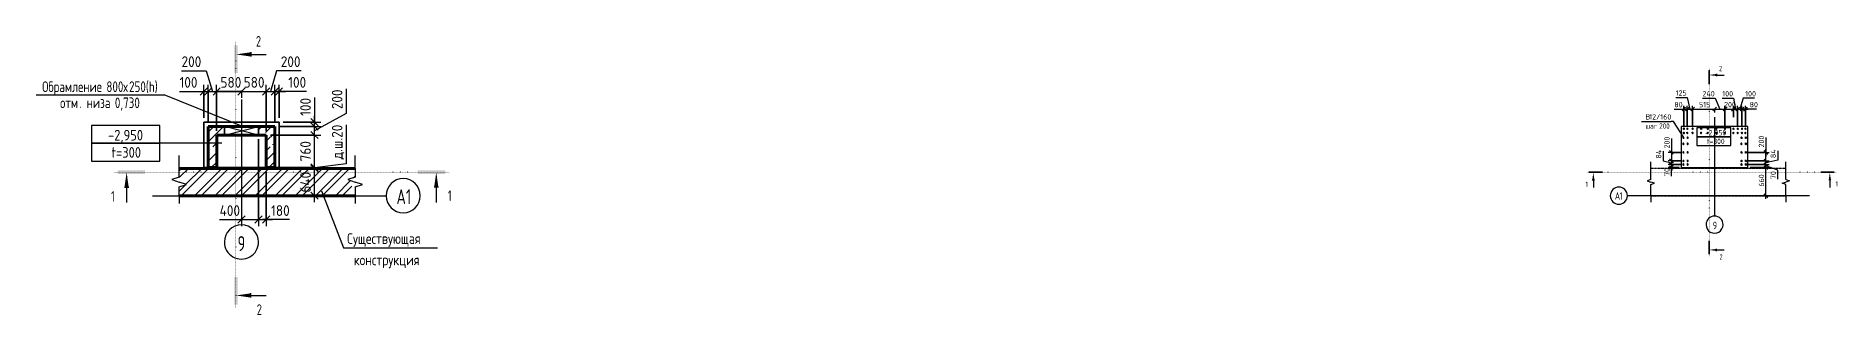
# Model space of a CAD drawing. Header units: millimetres. Extents: x 27196 to 80378, y -5588 to 34882.
# Drawn here: x 27196 to 69355, y 28353 to 34882 of the extents above; entities that cross this region are included whole.
import ezdxf

# ---------------------------------------------------------------- set-up
doc = ezdxf.new("R2010")
doc.units = ezdxf.units.MM
for name, pattern in [('01 Штриховая _4 мм_', [6, 3.5, -2.5]), ('02 Штрихпунктирная _20 мм_', [25, 20, -2.5, 0, -2.5]), ('04 Пунктир 10мм', [10, 0, -10])]:
    doc.linetypes.add(name, pattern=pattern)
for name, color, linetype, lineweight in [('AA_Dim', 7, 'Continuous', 9), ('AA_Dim-100', 7, 'Continuous', 9), ('AA_Dim-50', 7, 'Continuous', 9), ('AA_Oformlenie', 7, 'Continuous', 9), ('AA_Razrez', 7, 'Continuous', 9), ('AA_Vinoska', 7, 'Continuous', 9), ('AF_Okno', 7, 'Continuous', 18), ('AF_Pokritie', 7, 'Continuous', 9), ('AF_Stena', 7, 'Continuous', 50), ('AF_Stena_Опалубка', 253, 'Continuous', 18), ('KR_Armatura', 7, 'Continuous', 20), ('KR_Armatura_Tonkie', 7, 'Continuous', 20), ('KR_Fundament', 7, 'Continuous', 18), ('Оси', 7, 'Continuous', 9)]:
    doc.layers.add(name, color=color, linetype=linetype, lineweight=lineweight)
doc.styles.add('GOST Common', font='GOST Common.ttf', dxfattribs={"width": 0.85, "height": 250})
doc.styles.add('ISOCPEUR', font='isocpeur.ttf', dxfattribs={"width": 0.7, "height": 350})
doc.styles.add('ISOCPEUR_1', font='isocpeur.ttf', dxfattribs={"width": 0.9, "height": 250})
doc.styles.add('ISOCPEUR_2', font='isocpeur.ttf', dxfattribs={"width": 0.7, "height": 250})
doc.styles.add('ISOCPEUR_3', font='isocpeur.ttf', dxfattribs={"width": 0.85, "height": 250})
doc.styles.add('ISOCPEUR_4', font='isocpeur.ttf', dxfattribs={"width": 0.75, "height": 250})
doc.styles.add('ISOCPEUR_5', font='isocpeur.ttf', dxfattribs={"width": 0.7, "height": 175})
doc.styles.add('ISOCPEUR_6', font='isocpeur.ttf', dxfattribs={"width": 0.7, "height": 125})
doc.styles.add('ISOCPEUR_7', font='isocpeur.ttf', dxfattribs={"width": 0.9, "height": 125})
doc.styles.add('ISOCPEUR_8', font='isocpeur.ttf', dxfattribs={"width": 0.85, "height": 125})
doc.styles.add('ISOCPEUR_9', font='isocpeur.ttf', dxfattribs={"width": 0.8, "height": 125})
doc.dimstyles.new('00_Точн_3_знака__прозр_', dxfattribs={"dimscale": 304.8, "dimtxt": 248.995294, "dimasz": 0.557743, "dimexe": 0.492126, "dimexo": 0.328084, "dimgap": 0.032808, "dimtad": 1, "dimdec": 3, "dimrnd": 0.001, "dimdsep": 46, "dimtxsty": 'ISOCPEUR_1', "dimblk1": 'OBLIQUE', "dimblk2": 'OBLIQUE', "dimsah": 1, "dimcen": 0.09, "dimdle": 0.492126, "dimazin": 0, "dimtfac": 1, "dimtdec": 4, "dimtix": 1, "dimtmove": 1, "dimatfit": 3, "dimfxl": 1, "dimtvp": 1, "dimtolj": 1, "dimtzin": 0, "dimlwd": 18, "dimlwe": 18, "dimarcsym": 2})
doc.dimstyles.new('00_Точн_3_знака__прозр__1', dxfattribs={"dimscale": 304.8, "dimtxt": 248.995294, "dimasz": 0.557743, "dimexe": 0.492126, "dimexo": 0.328084, "dimgap": 0.032808, "dimtad": 1, "dimdec": 3, "dimrnd": 0.001, "dimdsep": 46, "dimtxsty": 'ISOCPEUR_1', "dimblk1": 'OBLIQUE', "dimblk2": 'OBLIQUE', "dimsah": 1, "dimcen": 0.09, "dimdle": 0.492126, "dimazin": 0, "dimtfac": 1, "dimtdec": 4, "dimtix": 1, "dimtmove": 0, "dimatfit": 3, "dimfxl": 1, "dimtvp": 1, "dimtolj": 1, "dimtzin": 0, "dimlwd": 18, "dimlwe": 18, "dimarcsym": 2})
doc.dimstyles.new('00_Точн_3_знака__прозр__2', dxfattribs={"dimscale": 304.8, "dimtxt": 124.497647, "dimasz": 0.278871, "dimexe": 0.246063, "dimexo": 0.164042, "dimgap": 0.016404, "dimtad": 1, "dimdec": 3, "dimrnd": 0.001, "dimdsep": 46, "dimtxsty": 'ISOCPEUR_7', "dimblk1": 'OBLIQUE', "dimblk2": 'OBLIQUE', "dimsah": 1, "dimcen": 0.09, "dimdle": 0.246063, "dimazin": 0, "dimtfac": 1, "dimtdec": 4, "dimtix": 1, "dimtmove": 1, "dimatfit": 3, "dimfxl": 1, "dimtvp": 1, "dimtolj": 1, "dimtzin": 0, "dimlwd": 18, "dimlwe": 18, "dimarcsym": 2})
doc.dimstyles.new('00_Точн_3_знака__прозр__3', dxfattribs={"dimscale": 304.8, "dimtxt": 124.497647, "dimasz": 0.278871, "dimexe": 0.246063, "dimexo": 0.164042, "dimgap": 0.016404, "dimtad": 1, "dimdec": 3, "dimrnd": 0.001, "dimdsep": 46, "dimtxsty": 'ISOCPEUR_7', "dimblk1": 'OBLIQUE', "dimblk2": 'OBLIQUE', "dimsah": 1, "dimcen": 0.09, "dimdle": 0.246063, "dimazin": 0, "dimtfac": 1, "dimtdec": 4, "dimtix": 1, "dimtmove": 0, "dimatfit": 3, "dimfxl": 1, "dimtvp": 1, "dimtolj": 1, "dimtzin": 0, "dimlwd": 18, "dimlwe": 18, "dimarcsym": 2})
doc.dimstyles.new('05_Округл_1мм__прозр_', dxfattribs={"dimscale": 304.8, "dimtxt": 124.497647, "dimasz": 0.278871, "dimexe": 0.246063, "dimexo": 0.164042, "dimgap": 0.016404, "dimtad": 1, "dimdec": 0, "dimdsep": 46, "dimtxsty": 'ISOCPEUR_7', "dimblk1": 'OBLIQUE', "dimblk2": 'OBLIQUE', "dimsah": 1, "dimcen": 0.09, "dimdle": 0.246063, "dimazin": 0, "dimtfac": 1, "dimtdec": 4, "dimtix": 1, "dimtmove": 0, "dimatfit": 3, "dimfxl": 1, "dimtvp": 1, "dimtolj": 1, "dimtzin": 0, "dimlwd": 18, "dimlwe": 18, "dimarcsym": 2})
doc.dimstyles.new('05_Округл_1мм__прозр__1', dxfattribs={"dimscale": 304.8, "dimtxt": 124.497647, "dimasz": 0.278871, "dimexe": 0.246063, "dimexo": 0.164042, "dimgap": 0.016404, "dimtad": 1, "dimdec": 0, "dimdsep": 46, "dimtxsty": 'ISOCPEUR_7', "dimblk1": 'OBLIQUE', "dimblk2": 'OBLIQUE', "dimsah": 1, "dimcen": 0.09, "dimdle": 0.246063, "dimazin": 0, "dimtfac": 1, "dimtdec": 4, "dimtix": 1, "dimtmove": 1, "dimatfit": 3, "dimfxl": 1, "dimtvp": 1, "dimtolj": 1, "dimtzin": 0, "dimlwd": 18, "dimlwe": 18, "dimarcsym": 2})
doc.dimstyles.new('05_Округл_5мм__прозр_', dxfattribs={"dimscale": 304.8, "dimtxt": 248.995294, "dimasz": 0.557743, "dimexe": 0.492126, "dimexo": 0.328084, "dimgap": 0.032808, "dimtad": 1, "dimdec": 0, "dimrnd": 5, "dimdsep": 46, "dimtxsty": 'ISOCPEUR_1', "dimblk1": 'OBLIQUE', "dimblk2": 'OBLIQUE', "dimsah": 1, "dimcen": 0.09, "dimdle": 0.492126, "dimazin": 0, "dimtfac": 1, "dimtdec": 4, "dimtix": 1, "dimtmove": 0, "dimatfit": 3, "dimfxl": 1, "dimtvp": 1, "dimtolj": 1, "dimtzin": 0, "dimlwd": 18, "dimlwe": 18, "dimarcsym": 2})
doc.dimstyles.new('05_Округл_5мм__прозр__1', dxfattribs={"dimscale": 304.8, "dimtxt": 248.995294, "dimasz": 0.557743, "dimexe": 0.492126, "dimexo": 0.328084, "dimgap": 0.032808, "dimtad": 1, "dimdec": 0, "dimrnd": 5, "dimdsep": 46, "dimtxsty": 'ISOCPEUR_1', "dimblk1": 'OBLIQUE', "dimblk2": 'OBLIQUE', "dimsah": 1, "dimcen": 0.09, "dimdle": 0.492126, "dimazin": 0, "dimtfac": 1, "dimtdec": 4, "dimtix": 1, "dimtmove": 1, "dimatfit": 3, "dimfxl": 1, "dimtvp": 1, "dimtolj": 1, "dimtzin": 0, "dimlwd": 18, "dimlwe": 18, "dimarcsym": 2})
doc.dimstyles.new('05_Округл_5мм__прозр__2', dxfattribs={"dimscale": 304.8, "dimtxt": 124.497647, "dimasz": 0.278871, "dimexe": 0.246063, "dimexo": 0.164042, "dimgap": 0.016404, "dimtad": 1, "dimdec": 0, "dimrnd": 5, "dimdsep": 46, "dimtxsty": 'ISOCPEUR_7', "dimblk1": 'OBLIQUE', "dimblk2": 'OBLIQUE', "dimsah": 1, "dimcen": 0.09, "dimdle": 0.246063, "dimazin": 0, "dimtfac": 1, "dimtdec": 4, "dimtix": 1, "dimtmove": 1, "dimatfit": 3, "dimfxl": 1, "dimtvp": 1, "dimtolj": 1, "dimtzin": 0, "dimlwd": 18, "dimlwe": 18, "dimarcsym": 2})
doc.dimstyles.new('05_Округл_5мм__прозр__3', dxfattribs={"dimscale": 304.8, "dimtxt": 124.497647, "dimasz": 0.278871, "dimexe": 0.246063, "dimexo": 0.164042, "dimgap": 0.016404, "dimtad": 1, "dimdec": 0, "dimrnd": 5, "dimdsep": 46, "dimtxsty": 'ISOCPEUR_7', "dimblk1": 'OBLIQUE', "dimblk2": 'OBLIQUE', "dimsah": 1, "dimcen": 0.09, "dimdle": 0.246063, "dimazin": 0, "dimtfac": 1, "dimtdec": 4, "dimtix": 1, "dimtmove": 0, "dimatfit": 3, "dimfxl": 1, "dimtvp": 1, "dimtolj": 1, "dimtzin": 0, "dimlwd": 18, "dimlwe": 18, "dimarcsym": 2})
pattern_1 = [(45, (36609.3, -9357.62), (-224.5064, 224.5064), []), (45, (36833.82, -9357.62), (-224.5064, 224.5064), [396.875, -79.375, 3.353, -76.022])]

msp = doc.modelspace()

# ---------------------------------------------------------------- texts
at = {"layer": 'AA_Razrez', "attachment_point": 1}
for s, insert, char_height, width, style in [('\\fISOCPEUR|b0|i0|c204|p34|;\\W.7;2', (32344.8929, 34881.5584), 250, 151.518937, 'ISOCPEUR_2'), ('\\fISOCPEUR|b0|i0|c204|p34|;\\W.7;2', (66595.5125, 34184.0148), 125, 75.759469, 'ISOCPEUR_6'), ('\\fISOCPEUR|b0|i0|c204|p34|;\\W.7;1', (28951.7983, 31252.5996), 250, 106.624437, 'ISOCPEUR_2'), ('\\fISOCPEUR|b0|i0|c204|p34|;\\W.7;1', (36837.8145, 31271.7738), 250, 106.624437, 'ISOCPEUR_2'), ('\\fISOCPEUR|b0|i0|c204|p34|;\\W.7;1', (63469.6456, 31473.5911), 125, 53.312219, 'ISOCPEUR_6'), ('\\fISOCPEUR|b0|i0|c204|p34|;\\W.7;1', (69323.9129, 31483.1782), 125, 53.312219, 'ISOCPEUR_6'), ('\\fISOCPEUR|b0|i0|c204|p34|;\\W.7;2', (66605.0996, 29771.7399), 125, 75.759469, 'ISOCPEUR_6'), ('\\fISOCPEUR|b0|i0|c204|p34|;\\W.7;2', (32364.0671, 28603.2431), 250, 151.518937, 'ISOCPEUR_2')]:
    msp.add_mtext(s, dxfattribs=dict(at, insert=insert, char_height=char_height, width=width, style=style))
at = {"layer": 'AA_Vinoska', "attachment_point": 1}
for s, insert, char_height, width, style in [('Обрамление', (27339.7855, 33820.3035), 250, 1677.531094, 'ISOCPEUR_4'), (' 800', (28723.887, 33820.3035), 250, 625.31625, 'ISOCPEUR_4'), ('\\fISOCPEUR|b0|i0|c204|p34|;\\W.75;х', (29239.8245, 33820.3035), 250, 162.341719, 'ISOCPEUR_4'), ('250(h)', (29373.7698, 33820.3035), 250, 829.746562, 'ISOCPEUR_4'), ('отм', (27761.6605, 33443.5675), 250, 547.151719, 'ISOCPEUR_4'), ('низа', (28381.7777, 33443.5675), 250, 655.379531, 'ISOCPEUR_4'), (' 0,730', (28922.5198, 33443.5675), 250, 865.8225, 'ISOCPEUR_4'), ('. ', (28213.1058, 33443.5675), 250, 204.430312, 'ISOCPEUR_4'), ('\\fISOCPEUR|b0|i0|c204|p34|;\\W.9;В', (64871.456, 33051.6836), 125, 108.227812, 'ISOCPEUR_7'), ('12/160', (64960.7528, 33051.6836), 125, 526.708687, 'ISOCPEUR_7'), ('-2,950', (28882.6037, 32685.9719), 250, 1008.522875, 'ISOCPEUR_3'), ('шаг', (64875.531, 32836.7309), 125, 291.81425, 'ISOCPEUR_9'), (' 200', (65116.3018, 32836.7309), 125, 333.502, 'ISOCPEUR_9'), ('-2,950', (66268.1125, 32681.217), 125, 504.261437, 'ISOCPEUR_8'), ('t=300', (66307.75, 32479.3733), 125, 446.339516, 'ISOCPEUR_8'), ('t=300', (28961.8787, 32282.2844), 250, 892.679031, 'ISOCPEUR_3'), ('Существующая', (34479.8862, 30266.2926), 250, 2439.535062, 'GOST Common'), ('конструкция', (34634.5862, 29766.2926), 250, 2064.746156, 'GOST Common')]:
    msp.add_mtext(s, dxfattribs=dict(at, insert=insert, char_height=char_height, width=width, style=style))
at = {"layer": 'Оси', "attachment_point": 1}
for s, insert, char_height, width, style in [('\\fISOCPEUR|b0|i0|c204|p34|;\\W.7;А', (35634.0681, 31297.3994), 350, 269.367, 'ISOCPEUR'), ('\\fISOCPEUR|b0|i0|c204|p34|;\\W.7;1', (35856.3181, 31297.3994), 350, 151.518937, 'ISOCPEUR'), ('\\fISOCPEUR|b0|i0|c204|p34|;\\W.7;А', (64152.691, 31223.519), 175, 134.6835, 'ISOCPEUR_5'), ('\\fISOCPEUR|b0|i0|c204|p34|;\\W.7;1', (64263.816, 31223.519), 175, 75.759469, 'ISOCPEUR_5'), ('\\fISOCPEUR|b0|i0|c204|p34|;\\W.7;9', (66445.128, 30535.194), 175, 103.818531, 'ISOCPEUR_5'), ('\\fISOCPEUR|b0|i0|c204|p34|;\\W.7;9', (31914.5423, 30199.1382), 350, 207.637062, 'ISOCPEUR')]:
    msp.add_mtext(s, dxfattribs=dict(at, insert=insert, char_height=char_height, width=width, style=style))

# ---------------------------------------------------------------- blocks, each defined once
blk = doc.blocks.new('231_Отверстие прямоугольное в стене _Окно_Стена_ - Отверстие прямоугольное с обрамлением-4148655-Схема расположения форшахты в_о 9-А1')
at = {"layer": 'AA_Oformlenie', "lineweight": 30}
for p, q in [((-275, -100), (-275, 100)), ((-275, 100), (525, 100)), ((525, 100), (525, -100)), ((525, -100), (-275, -100))]:
    blk.add_line(p, q, dxfattribs=at)
at = {"layer": 'AA_Oformlenie'}
for p, q in [((-275, 100), (-275, -100)), ((525, 100), (-275, 100)), ((525, 100), (-275, -100)), ((-275, 100), (525, -100)), ((525, 100), (525, -100)), ((-275, -100), (525, -100))]:
    blk.add_line(p, q, dxfattribs=at)
at = {"layer": 'AF_Okno', "lineweight": 9}
for p, q in [((462.5, 100), (-275, 100)), ((525, 100), (462.5, 100)), ((-275, -100), (-212.5, -100)), ((-212.5, -100), (525, -100))]:
    blk.add_line(p, q, dxfattribs=at)
blk = doc.blocks.new('011_ЛинияОбрыва _ЭлУзла_Линия_ - Тип 1-4091835-Схема расположения форшахты в_о 9-А1')
at = {"layer": 'AA_Oformlenie'}
for p, q in [((0, 0), (210, 0)), ((433, 0), (640, 0))]:
    blk.add_line(p, q, dxfattribs=at)
blk = doc.blocks.new('265_Выпуск П одной длины _НесАрм_РабПлоск_ - В1 _d12_ t250-4071037-Схема расположения арматурных выпусков вундаментной плиты  в_о 9-А1')
at = {"layer": 'KR_Armatura_Tonkie', "lineweight": 35}
for points in [[(-6, -6), (-3, -5), (-2, -4), (0, -2), (0, 0), (-1, 3), (-2, 4), (-4, 6), (-8, 6), (-10, 4), (-12, 2), (-12, 0), (-11, -3), (-9, -5)], [(98, -6), (100, -6), (102, -4), (104, -2), (104, 2), (103, 3), (101, 5), (98, 6), (95, 5), (93, 3), (92, 2), (92, -2), (93, -3), (95, -5), (96, -6)]]:
    blk.add_hatch(color=256, dxfattribs=at).paths.add_polyline_path(points)
at = {"layer": 'KR_Armatura'}
for centre in [(-6, 0), (98, 0)]:
    blk.add_circle(centre, 6, dxfattribs=at)
at = {"layer": 'KR_Armatura_Tonkie', "lineweight": 35}
for p, q in [((0, 0), (15, 0)), ((92, 0), (77, 0))]:
    blk.add_line(p, q, dxfattribs=at)
for centre, start, end in [((-6, 0), 360, 180), ((-6, 0), 180, 360), ((98, 0), 360, 180), ((98, 0), 180, 360)]:
    blk.add_arc(centre, 6, start, end, dxfattribs=at)
blk = doc.blocks.new('265_Выпуск П одной длины _НесАрм_РабПлоск_ - В1 _d12_ t250-V1-Схема расположения арматурных выпусков вундаментной плиты  в_о 9-А1')
at = {"layer": 'KR_Armatura_Tonkie', "lineweight": 35}
for points in [[(-6, -6), (-3, -5), (-2, -4), (0, -1), (0, 1), (-1, 3), (-2, 4), (-4, 6), (-8, 6), (-10, 4), (-12, 2), (-12, -1), (-11, -3), (-9, -5)], [(98, -6), (100, -6), (102, -4), (104, -1), (104, 2), (103, 3), (101, 5), (98, 6), (95, 5), (93, 3), (92, 2), (92, -2), (93, -3), (95, -5), (96, -6)]]:
    blk.add_hatch(color=256, dxfattribs=at).paths.add_polyline_path(points)
at = {"layer": 'KR_Armatura'}
for centre in [(-6, 0), (98, 0)]:
    blk.add_circle(centre, 6, dxfattribs=at)
at = {"layer": 'KR_Armatura_Tonkie', "lineweight": 35}
for p, q in [((0, 0), (15, 0)), ((92, 0), (77, 0))]:
    blk.add_line(p, q, dxfattribs=at)
for centre, start, end in [((-6, 0), 360, 180), ((-6, 0), 180, 360), ((98, 0), 360, 180), ((98, 0), 180, 360)]:
    blk.add_arc(centre, 6, start, end, dxfattribs=at)
blk = doc.blocks.new('265_Выпуск П одной длины _НесАрм_РабПлоск_ - В1 _d12_ t250-V2-Схема расположения арматурных выпусков вундаментной плиты  в_о 9-А1')
at = {"layer": 'KR_Armatura_Tonkie', "lineweight": 35}
for points in [[(-6, -6), (-3, -5), (-2, -4), (0, -2), (0, 0), (-1, 3), (-2, 4), (-4, 6), (-8, 6), (-10, 4), (-12, 2), (-12, 0), (-11, -3), (-9, -5)], [(98, -6), (100, -6), (102, -4), (104, -2), (104, 2), (103, 3), (101, 5), (98, 6), (95, 5), (93, 3), (92, 2), (92, -2), (93, -3), (95, -5), (96, -6)]]:
    blk.add_hatch(color=256, dxfattribs=at).paths.add_polyline_path(points)
at = {"layer": 'KR_Armatura'}
for centre in [(-6, 0), (98, 0)]:
    blk.add_circle(centre, 6, dxfattribs=at)
at = {"layer": 'KR_Armatura_Tonkie', "lineweight": 35}
for p, q in [((0, 0), (15, 0)), ((92, 0), (77, 0))]:
    blk.add_line(p, q, dxfattribs=at)
for centre, start, end in [((-6, 0), 360, 180), ((-6, 0), 180, 360), ((98, 0), 360, 180), ((98, 0), 180, 360)]:
    blk.add_arc(centre, 6, start, end, dxfattribs=at)
blk = doc.blocks.new('011_ЛинияОбрыва _ЭлУзла_Линия_ - Тип 1-4091835-Схема расположения арматурных выпусков вундаментной плиты  в_о 9-А1')
at = {"layer": 'AA_Oformlenie'}
for p, q in [((0, 0), (265, 0)), ((376, 0), (640, 0))]:
    blk.add_line(p, q, dxfattribs=at)
blk = doc.blocks.new('011_ЛинияОбрыва _ЭлУзла_Линия_ - Тип 1-4130001-Схема расположения арматурных выпусков вундаментной плиты  в_о 9-А1')
at = {"layer": 'AA_Oformlenie'}
for p, q in [((0, 0), (265, 0)), ((376, 0), (640, 0))]:
    blk.add_line(p, q, dxfattribs=at)
blk = doc.blocks.new('Ось сетки - d_4мм-2765513-Схема расположения форшахты в_о 9-А1')
at = {"layer": 'Оси'}
for start, end in [(360, 180), (360, 180), (180, 360), (180, 360)]:
    blk.add_arc((0, 0), 4, start, end, dxfattribs=at)
blk = doc.blocks.new('DIMBLOCK1-Схема расположения форшахты в_о 9-А1')
at = {"layer": 'AA_Dim-100', "lineweight": 30}
for p, q in [((33717, 31785), (33632, 31870)), ((33717, 31785), (33802, 31700)), ((33717, 31145), (33632, 31230)), ((33717, 31145), (33802, 31060))]:
    blk.add_line(p, q, dxfattribs=at)
at = {"layer": 'AA_Dim-100', "lineweight": 18}
for p, q in [((33696, 31785), (33867, 31785)), ((33717, 31785), (33696, 31785)), ((33717, 30995), (33717, 31785)), ((33696, 31145), (33867, 31145)), ((33717, 31145), (33696, 31145))]:
    blk.add_line(p, q, dxfattribs=at)
at = {"layer": 'AA_Dim-100', "color": 0, "lineweight": 18, "insert": (33380, 31216), "char_height": 250, "width": 597.59, "attachment_point": 1, "rotation": 90, "line_spacing_factor": 1.149209, "style": 'ISOCPEUR_1'}
blk.add_mtext('640', dxfattribs=at)
blk = doc.blocks.new('_Oblique')
at = {"color": 0, "linetype": 'ByBlock', "lineweight": -2}
blk.add_line((-0.5, -0.5), (0.5, 0.5), dxfattribs=at)
blk = doc.blocks.new('DIMBLOCK2-Схема расположения форшахты в_о 9-А1')
at = {"layer": 'AA_Dim-100', "lineweight": 18}
for p, q in [((34457, 32803), (34457, 31893)), ((31525, 31804), (33867, 31804)), ((33717, 31804), (31525, 31804)), ((33696, 31785), (33867, 31785)), ((33717, 31785), (33696, 31785)), ((34457, 31893), (33717, 31795)), ((33717, 31785), (33717, 31804))]:
    blk.add_line(p, q, dxfattribs=at)
at = {"layer": 'AA_Dim-100', "lineweight": 30}
for p, q in [((33717, 31804), (33632, 31889)), ((33717, 31785), (33632, 31870)), ((33717, 31804), (33802, 31719)), ((33717, 31785), (33802, 31700))]:
    blk.add_line(p, q, dxfattribs=at)
at = {"layer": 'AA_Dim-100', "color": 0, "lineweight": 18, "insert": (34121, 31993), "char_height": 250, "width": 971.08, "attachment_point": 1, "rotation": 90, "line_spacing_factor": 1.149209, "style": 'ISOCPEUR_1'}
blk.add_mtext('д.ш.20', dxfattribs=at)
blk = doc.blocks.new('DIMBLOCK3-Схема расположения форшахты в_о 9-А1')
at = {"layer": 'AA_Dim-100', "lineweight": 18}
for p, q in [((32685, 32565), (33867, 32565)), ((33717, 32565), (32685, 32565)), ((33717, 31804), (33717, 32565)), ((31525, 31804), (33867, 31804)), ((33717, 31804), (31525, 31804))]:
    blk.add_line(p, q, dxfattribs=at)
at = {"layer": 'AA_Dim-100', "lineweight": 30}
for p, q in [((33717, 32565), (33632, 32650)), ((33717, 32565), (33802, 32480)), ((33717, 31804), (33632, 31889)), ((33717, 31804), (33802, 31719))]:
    blk.add_line(p, q, dxfattribs=at)
at = {"layer": 'AA_Dim-100', "color": 0, "lineweight": 18, "insert": (33380, 31948), "char_height": 250, "width": 568.86, "attachment_point": 1, "rotation": 90, "line_spacing_factor": 1.149209, "style": 'ISOCPEUR_1'}
blk.add_mtext('760', dxfattribs=at)
blk = doc.blocks.new('DIMBLOCK4-Схема расположения форшахты в_о 9-А1')
at = {"layer": 'AA_Dim-100', "lineweight": 18}
for p, q in [((34457, 33643), (34457, 33069)), ((34457, 33069), (33717, 32665)), ((32685, 32565), (33867, 32565)), ((33717, 32565), (32685, 32565)), ((32885, 32765), (33867, 32765)), ((33717, 32765), (32885, 32765)), ((33717, 32565), (33717, 32765))]:
    blk.add_line(p, q, dxfattribs=at)
at = {"layer": 'AA_Dim-100', "lineweight": 30}
for p, q in [((33717, 32765), (33632, 32850)), ((33717, 32565), (33632, 32650)), ((33717, 32765), (33802, 32680)), ((33717, 32565), (33802, 32480))]:
    blk.add_line(p, q, dxfattribs=at)
at = {"layer": 'AA_Dim-100', "color": 0, "lineweight": 18, "insert": (34121, 33169), "char_height": 250, "width": 568.86, "attachment_point": 1, "rotation": 90, "line_spacing_factor": 1.149209, "style": 'ISOCPEUR_1'}
blk.add_mtext('200', dxfattribs=at)
blk = doc.blocks.new('DIMBLOCK5-Схема расположения форшахты в_о 9-А1')
at = {"layer": 'AA_Dim-100', "lineweight": 18}
for p, q in [((33717, 33443), (33717, 32912)), ((33717, 32765), (33717, 33015)), ((33717, 32912), (33717, 32815)), ((32885, 32765), (33867, 32765)), ((33717, 32765), (32885, 32765)), ((32985, 32865), (33867, 32865)), ((33717, 32865), (32985, 32865))]:
    blk.add_line(p, q, dxfattribs=at)
at = {"layer": 'AA_Dim-100', "lineweight": 30}
for p, q in [((33717, 32865), (33632, 32950)), ((33717, 32765), (33632, 32850)), ((33717, 32865), (33802, 32780)), ((33717, 32765), (33802, 32680))]:
    blk.add_line(p, q, dxfattribs=at)
at = {"layer": 'AA_Dim-100', "color": 0, "lineweight": 18, "insert": (33380, 33012), "char_height": 250, "width": 517.14, "attachment_point": 1, "rotation": 90, "line_spacing_factor": 1.149209, "style": 'ISOCPEUR_1'}
blk.add_mtext('100', dxfattribs=at)
blk = doc.blocks.new('010_Текст с выноской - Текст 2 строки-4027658-Схема расположения форшахты в_о 9-А1')
at = {"layer": 'AA_Vinoska'}
blk.add_line((-11, 0), (11, 0), dxfattribs=at)
blk = doc.blocks.new('Разрез - Номер узла_ сзади-394133-Схема расположения форшахты в_о 9-А1')
at = {"layer": 'AA_Razrez'}
for points in [[(7.33, 0.4), (7.33, -0.39), (0.87, -0.39), (0.87, 0.4)], [(3.5, -3.53), (2.5, -3.53), (3, 0)]]:
    blk.add_hatch(color=256, dxfattribs=at).paths.add_polyline_path(points)
for p, q in [((2.5, -3.53), (3.5, -3.53)), ((3, -3), (3, -7.1))]:
    blk.add_line(p, q, dxfattribs=at)
blk = doc.blocks.new('Разрез - Номер узла_ спереди-394134-Схема расположения форшахты в_о 9-А1')
at = {"layer": 'AA_Razrez'}
for points in [[(7.33, 0.4), (7.33, -0.39), (0.87, -0.39), (0.87, 0.4)], [(3.5, -3.53), (2.5, -3.53), (3, 0)]]:
    blk.add_hatch(color=256, dxfattribs=at).paths.add_polyline_path(points)
for p, q in [((2.5, -3.53), (3.5, -3.53)), ((3, -3), (3, -7.1))]:
    blk.add_line(p, q, dxfattribs=at)
blk = doc.blocks.new('DIMBLOCK6-Схема расположения форшахты в_о 9-А1')
at = {"layer": 'AA_Dim-100', "lineweight": 18}
for p, q in [((31125, 32965), (31125, 33736)), ((31225, 32865), (31225, 33736)), ((30555, 33586), (31086, 33586)), ((30975, 33586), (31225, 33586)), ((31086, 33586), (31175, 33586)), ((31125, 33586), (31125, 32965)), ((31225, 33586), (31225, 32865))]:
    blk.add_line(p, q, dxfattribs=at)
at = {"layer": 'AA_Dim-100', "lineweight": 30}
for p, q in [((31125, 33586), (31040, 33501)), ((31125, 33586), (31210, 33671)), ((31225, 33586), (31140, 33501)), ((31225, 33586), (31310, 33671))]:
    blk.add_line(p, q, dxfattribs=at)
at = {"layer": 'AA_Dim-100', "color": 0, "lineweight": 18, "insert": (30555, 33922), "char_height": 250, "width": 517.14, "attachment_point": 1, "line_spacing_factor": 1.149209, "style": 'ISOCPEUR_1'}
blk.add_mtext('100', dxfattribs=at)
blk = doc.blocks.new('DIMBLOCK7-Схема расположения форшахты в_о 9-А1')
at = {"layer": 'AA_Dim-100', "lineweight": 18}
for p, q in [((30603, 34069), (31178, 34069)), ((31178, 34069), (31325, 33586)), ((31225, 32865), (31225, 33736)), ((31425, 32665), (31425, 33736)), ((31225, 33586), (31425, 33586)), ((31225, 33586), (31225, 32865)), ((31425, 33586), (31425, 32665))]:
    blk.add_line(p, q, dxfattribs=at)
at = {"layer": 'AA_Dim-100', "lineweight": 30}
for p, q in [((31225, 33586), (31140, 33501)), ((31225, 33586), (31310, 33671)), ((31425, 33586), (31340, 33501)), ((31425, 33586), (31510, 33671))]:
    blk.add_line(p, q, dxfattribs=at)
at = {"layer": 'AA_Dim-100', "color": 0, "lineweight": 18, "insert": (30603, 34406), "char_height": 250, "width": 568.86, "attachment_point": 1, "line_spacing_factor": 1.149209, "style": 'ISOCPEUR_1'}
blk.add_mtext('200', dxfattribs=at)
blk = doc.blocks.new('DIMBLOCK8-Схема расположения форшахты в_о 9-А1')
at = {"layer": 'AA_Dim-100', "lineweight": 18}
for p, q in [((31425, 32665), (31425, 33736)), ((31414, 33586), (31715, 33586)), ((31988, 33586), (31414, 33586)), ((31425, 33586), (32005, 33586)), ((31425, 33586), (31425, 32665)), ((32005, 33606), (32005, 33436)), ((32005, 33586), (32005, 33606))]:
    blk.add_line(p, q, dxfattribs=at)
at = {"layer": 'AA_Dim-100', "lineweight": 30}
for p, q in [((31425, 33586), (31340, 33501)), ((31425, 33586), (31510, 33671)), ((32005, 33586), (31920, 33501)), ((32005, 33586), (32090, 33671))]:
    blk.add_line(p, q, dxfattribs=at)
at = {"layer": 'AA_Dim-100', "color": 0, "lineweight": 18, "insert": (31514, 33922), "char_height": 250, "width": 568.86, "attachment_point": 1, "line_spacing_factor": 1.149209, "style": 'ISOCPEUR_1'}
blk.add_mtext('580', dxfattribs=at)
blk = doc.blocks.new('DIMBLOCK9-Схема расположения форшахты в_о 9-А1')
at = {"layer": 'AA_Dim-100', "lineweight": 18}
for p, q in [((32585, 32665), (32585, 33736)), ((32005, 33606), (32005, 33436)), ((32005, 33586), (32005, 33606)), ((32005, 33586), (32585, 33586)), ((32585, 33586), (32585, 32665))]:
    blk.add_line(p, q, dxfattribs=at)
at = {"layer": 'AA_Dim-100', "lineweight": 30}
for p, q in [((32005, 33586), (31920, 33501)), ((32005, 33586), (32090, 33671)), ((32585, 33586), (32500, 33501)), ((32585, 33586), (32670, 33671))]:
    blk.add_line(p, q, dxfattribs=at)
at = {"layer": 'AA_Dim-100', "color": 0, "lineweight": 18, "insert": (32058, 33922), "char_height": 250, "width": 568.86, "attachment_point": 1, "line_spacing_factor": 1.149209, "style": 'ISOCPEUR_1'}
blk.add_mtext('580', dxfattribs=at)
blk = doc.blocks.new('DIMBLOCK10-Схема расположения форшахты в_о 9-А1')
at = {"layer": 'AA_Dim-100', "lineweight": 18}
for p, q in [((32585, 32665), (32585, 33736)), ((32826, 34069), (32685, 33586)), ((32785, 32865), (32785, 33736)), ((33400, 34069), (32826, 34069)), ((32585, 33586), (32785, 33586)), ((32585, 33586), (32585, 32665)), ((32785, 33586), (32785, 32865))]:
    blk.add_line(p, q, dxfattribs=at)
at = {"layer": 'AA_Dim-100', "lineweight": 30}
for p, q in [((32585, 33586), (32500, 33501)), ((32585, 33586), (32670, 33671)), ((32785, 33586), (32700, 33501)), ((32785, 33586), (32870, 33671))]:
    blk.add_line(p, q, dxfattribs=at)
at = {"layer": 'AA_Dim-100', "color": 0, "lineweight": 18, "insert": (32926, 34406), "char_height": 250, "width": 568.86, "attachment_point": 1, "line_spacing_factor": 1.149209, "style": 'ISOCPEUR_1'}
blk.add_mtext('200', dxfattribs=at)
blk = doc.blocks.new('DIMBLOCK11-Схема расположения форшахты в_о 9-А1')
at = {"layer": 'AA_Dim-100', "lineweight": 18}
for p, q in [((32785, 32865), (32785, 33736)), ((32885, 32965), (32885, 33736)), ((32785, 33586), (33035, 33586)), ((32785, 33586), (32785, 32865)), ((32999, 33586), (32835, 33586)), ((32885, 33586), (32885, 32965)), ((33530, 33586), (32999, 33586))]:
    blk.add_line(p, q, dxfattribs=at)
at = {"layer": 'AA_Dim-100', "lineweight": 30}
for p, q in [((32785, 33586), (32700, 33501)), ((32785, 33586), (32870, 33671)), ((32885, 33586), (32800, 33501)), ((32885, 33586), (32970, 33671))]:
    blk.add_line(p, q, dxfattribs=at)
at = {"layer": 'AA_Dim-100', "color": 0, "lineweight": 18, "insert": (33099, 33922), "char_height": 250, "width": 517.14, "attachment_point": 1, "line_spacing_factor": 1.149209, "style": 'ISOCPEUR_1'}
blk.add_mtext('100', dxfattribs=at)
blk = doc.blocks.new('DIMBLOCK12-Схема расположения форшахты в_о 9-А1')
at = {"layer": 'AA_Dim-100', "lineweight": 18}
for p, q in [((32405, 32465), (32405, 30435)), ((32405, 30585), (32405, 32465)), ((31494, 30585), (32092, 30585)), ((31855, 30585), (32405, 30585)), ((32005, 30605), (32005, 30435)), ((32005, 30585), (32005, 30605)), ((32092, 30585), (32205, 30585))]:
    blk.add_line(p, q, dxfattribs=at)
at = {"layer": 'AA_Dim-100', "lineweight": 30}
for p, q in [((32005, 30585), (31920, 30500)), ((32005, 30585), (32090, 30670)), ((32405, 30585), (32320, 30500)), ((32405, 30585), (32490, 30670))]:
    blk.add_line(p, q, dxfattribs=at)
at = {"layer": 'AA_Dim-100', "color": 0, "lineweight": 18, "insert": (31494, 30921), "char_height": 250, "width": 597.59, "attachment_point": 1, "line_spacing_factor": 1.149209, "style": 'ISOCPEUR_1'}
blk.add_mtext('400', dxfattribs=at)
blk = doc.blocks.new('DIMBLOCK13-Схема расположения форшахты в_о 9-А1')
at = {"layer": 'AA_Dim-100', "lineweight": 18}
for p, q in [((32405, 32465), (32405, 30435)), ((32405, 30585), (32405, 32465)), ((32585, 31704), (32585, 30435)), ((32585, 30585), (32585, 31704)), ((32405, 30585), (32735, 30585)), ((32598, 30585), (32495, 30585)), ((33129, 30585), (32598, 30585))]:
    blk.add_line(p, q, dxfattribs=at)
at = {"layer": 'AA_Dim-100', "lineweight": 30}
for p, q in [((32405, 30585), (32320, 30500)), ((32405, 30585), (32490, 30670)), ((32585, 30585), (32500, 30500)), ((32585, 30585), (32670, 30670))]:
    blk.add_line(p, q, dxfattribs=at)
at = {"layer": 'AA_Dim-100', "color": 0, "lineweight": 18, "insert": (32698, 30921), "char_height": 250, "width": 517.14, "attachment_point": 1, "line_spacing_factor": 1.149209, "style": 'ISOCPEUR_1'}
blk.add_mtext('180', dxfattribs=at)
blk = doc.blocks.new('042_М_ФундПлиты_ТолщинаОтметка - 042_М_ФундПлиты_ТолщинаОтметка-647274-Схема расположения форшахты в_о 9-А1')
at = {"layer": 'AA_Vinoska'}
for p, q in [((8, 4.17), (-8, 4.17)), ((-8, 4.17), (-8, 0)), ((8, 0), (-8, 0)), ((-8, 0), (-8, -4.17)), ((-8, 0), (8, 0)), ((8, 0), (8, 4.17)), ((8, -4.17), (8, 0)), ((-8, -4.17), (8, -4.17))]:
    blk.add_line(p, q, dxfattribs=at)
blk = doc.blocks.new('042_М_Отверстия - Позиция и размер-2808408-Схема расположения форшахты в_о 9-А1')
at = {"layer": 'AA_Vinoska'}
blk.add_line((-15, 0), (15, 0), dxfattribs=at)
blk = doc.blocks.new('Ось сетки - d_4мм-2765513-Схема расположения арматурных выпусков вундаментной плиты  в_о 9-А1')
at = {"layer": 'Оси'}
for start, end in [(360, 180), (360, 180), (180, 360), (180, 360)]:
    blk.add_arc((0, 0), 4, start, end, dxfattribs=at)
blk = doc.blocks.new('Разрез - Номер узла_ сзади-394133-Схема расположения арматурных выпусков вундаментной плиты  в_о 9-А1')
at = {"layer": 'AA_Razrez'}
for points in [[(7.33, 0.4), (7.33, -0.39), (0.87, -0.39), (0.87, 0.4)], [(3.5, -3.53), (2.5, -3.53), (3, 0)]]:
    blk.add_hatch(color=256, dxfattribs=at).paths.add_polyline_path(points)
for p, q in [((2.5, -3.53), (3.5, -3.53)), ((3, -3), (3, -7.1))]:
    blk.add_line(p, q, dxfattribs=at)
blk = doc.blocks.new('Разрез - Номер узла_ спереди-394134-Схема расположения арматурных выпусков вундаментной плиты  в_о 9-А1')
at = {"layer": 'AA_Razrez'}
for points in [[(7.33, 0.4), (7.33, -0.39), (0.87, -0.39), (0.87, 0.4)], [(3.5, -3.53), (2.5, -3.53), (3, 0)]]:
    blk.add_hatch(color=256, dxfattribs=at).paths.add_polyline_path(points)
for p, q in [((2.5, -3.53), (3.5, -3.53)), ((3, -3), (3, -7.1))]:
    blk.add_line(p, q, dxfattribs=at)
blk = doc.blocks.new('DIMBLOCK35-Схема расположения арматурных выпусков вундаментной плиты  в_о 9-А1')
at = {"layer": 'AA_Dim-50', "lineweight": 18}
for p, q in [((67320, 31805), (67767, 31805)), ((67692, 31805), (67320, 31805)), ((67692, 31070), (67692, 31805)), ((67682, 31145), (67767, 31145)), ((67692, 31145), (67682, 31145))]:
    blk.add_line(p, q, dxfattribs=at)
at = {"layer": 'AA_Dim-50', "lineweight": 30}
for p, q in [((67692, 31805), (67650, 31847)), ((67692, 31805), (67735, 31762)), ((67692, 31145), (67650, 31187)), ((67692, 31145), (67735, 31102))]:
    blk.add_line(p, q, dxfattribs=at)
at = {"layer": 'AA_Dim-50', "color": 0, "lineweight": 18, "insert": (67524, 31356), "char_height": 125, "width": 284.43, "attachment_point": 1, "rotation": 90, "line_spacing_factor": 1.149209, "style": 'ISOCPEUR_7'}
blk.add_mtext('660', dxfattribs=at)
blk = doc.blocks.new('DIMBLOCK36-Схема расположения арматурных выпусков вундаментной плиты  в_о 9-А1')
at = {"layer": 'AA_Dim-50', "lineweight": 18}
for p, q in [((67279, 31875), (67767, 31875)), ((67692, 31875), (67279, 31875)), ((67320, 31805), (67767, 31805)), ((67692, 31805), (67320, 31805)), ((67692, 31805), (67692, 31875)), ((67970, 31740), (67692, 31840)), ((67970, 31532), (67970, 31740))]:
    blk.add_line(p, q, dxfattribs=at)
at = {"layer": 'AA_Dim-50', "lineweight": 30}
for p, q in [((67692, 31875), (67650, 31917)), ((67692, 31805), (67650, 31847)), ((67692, 31875), (67735, 31832)), ((67692, 31805), (67735, 31762))]:
    blk.add_line(p, q, dxfattribs=at)
at = {"layer": 'AA_Dim-50', "color": 0, "lineweight": 18, "insert": (67801, 31532), "char_height": 125, "width": 189.62, "attachment_point": 1, "rotation": 90, "line_spacing_factor": 1.149209, "style": 'ISOCPEUR_7'}
blk.add_mtext('70', dxfattribs=at)
blk = doc.blocks.new('DIMBLOCK37-Схема расположения арматурных выпусков вундаментной плиты  в_о 9-А1')
at = {"layer": 'AA_Dim-50', "lineweight": 18}
for p, q in [((67970, 32194), (67970, 31974)), ((67279, 31959), (67767, 31959)), ((67692, 31959), (67279, 31959)), ((67279, 31875), (67767, 31875)), ((67692, 31875), (67279, 31875)), ((67970, 31974), (67692, 31917)), ((67692, 31875), (67692, 31959))]:
    blk.add_line(p, q, dxfattribs=at)
at = {"layer": 'AA_Dim-50', "lineweight": 30}
for p, q in [((67692, 31959), (67650, 32001)), ((67692, 31875), (67650, 31917)), ((67692, 31959), (67735, 31916)), ((67692, 31875), (67735, 31832))]:
    blk.add_line(p, q, dxfattribs=at)
at = {"layer": 'AA_Dim-50', "color": 0, "lineweight": 18, "insert": (67801, 32024), "char_height": 125, "width": 203.98, "attachment_point": 1, "rotation": 90, "line_spacing_factor": 1.149209, "style": 'ISOCPEUR_7'}
blk.add_mtext('84', dxfattribs=at)
blk = doc.blocks.new('DIMBLOCK38-Схема расположения арматурных выпусков вундаментной плиты  в_о 9-А1')
at = {"layer": 'AA_Dim-50', "lineweight": 18}
for p, q in [((67692, 32510), (67692, 32223)), ((67279, 32158), (67767, 32158)), ((67692, 32158), (67279, 32158)), ((67692, 31959), (67692, 32233)), ((67692, 32223), (67692, 32059)), ((67279, 31959), (67767, 31959)), ((67692, 31959), (67279, 31959))]:
    blk.add_line(p, q, dxfattribs=at)
at = {"layer": 'AA_Dim-50', "lineweight": 30}
for p, q in [((67692, 32158), (67650, 32201)), ((67692, 32158), (67735, 32116)), ((67692, 31959), (67650, 32001)), ((67692, 31959), (67735, 31916))]:
    blk.add_line(p, q, dxfattribs=at)
at = {"layer": 'AA_Dim-50', "color": 0, "lineweight": 18, "insert": (67524, 32273), "char_height": 125, "width": 284.43, "attachment_point": 1, "rotation": 90, "line_spacing_factor": 1.149209, "style": 'ISOCPEUR_7'}
blk.add_mtext('200', dxfattribs=at)
blk = doc.blocks.new('DIMBLOCK39-Схема расположения арматурных выпусков вундаментной плиты  в_о 9-А1')
at = {"layer": 'AA_Dim-50', "lineweight": 18}
for p, q in [((66206, 33425), (66505, 33425)), ((66505, 33425), (66610, 33170)), ((66415, 33170), (66730, 33170)), ((66490, 33181), (66490, 33095)), ((66490, 33170), (66490, 33181)), ((66730, 32773), (66730, 33245)), ((66730, 33170), (66730, 32773))]:
    blk.add_line(p, q, dxfattribs=at)
at = {"layer": 'AA_Dim-50', "lineweight": 30}
for p, q in [((66490, 33170), (66448, 33128)), ((66490, 33170), (66533, 33213)), ((66730, 33170), (66688, 33128)), ((66730, 33170), (66773, 33213))]:
    blk.add_line(p, q, dxfattribs=at)
at = {"layer": 'AA_Dim-50', "color": 0, "lineweight": 18, "insert": (66206, 33593), "char_height": 125, "width": 298.79, "attachment_point": 1, "line_spacing_factor": 1.149209, "style": 'ISOCPEUR_7'}
blk.add_mtext('240', dxfattribs=at)
blk = doc.blocks.new('DIMBLOCK40-Схема расположения арматурных выпусков вундаментной плиты  в_о 9-А1')
at = {"layer": 'AA_Dim-50', "lineweight": 30}
for p, q in [((66730, 33170), (66688, 33128)), ((66730, 33170), (66773, 33213)), ((66930, 33170), (66888, 33128)), ((66930, 33170), (66973, 33213))]:
    blk.add_line(p, q, dxfattribs=at)
at = {"layer": 'AA_Dim-50', "lineweight": 18}
for p, q in [((66730, 32773), (66730, 33245)), ((66730, 33170), (66930, 33170)), ((66730, 33170), (66730, 32773)), ((66930, 32984), (66930, 33245)), ((66930, 33170), (66930, 32984))]:
    blk.add_line(p, q, dxfattribs=at)
at = {"layer": 'AA_Dim-50', "color": 0, "lineweight": 18, "insert": (66712, 33339), "char_height": 125, "width": 284.43, "attachment_point": 1, "line_spacing_factor": 1.149209, "style": 'ISOCPEUR_7'}
blk.add_mtext('200', dxfattribs=at)
blk = doc.blocks.new('DIMBLOCK41-Схема расположения арматурных выпусков вундаментной плиты  в_о 9-А1')
at = {"layer": 'AA_Dim-50', "lineweight": 18}
for p, q in [((66670, 33425), (66935, 33425)), ((66935, 33425), (66980, 33170)), ((66930, 32984), (66930, 33245)), ((66930, 33170), (67030, 33170)), ((66930, 33170), (66930, 32984)), ((67030, 32773), (67030, 33245)), ((67030, 33170), (67030, 32773))]:
    blk.add_line(p, q, dxfattribs=at)
at = {"layer": 'AA_Dim-50', "lineweight": 30}
for p, q in [((66930, 33170), (66888, 33128)), ((66930, 33170), (66973, 33213)), ((67030, 33170), (66988, 33128)), ((67030, 33170), (67073, 33213))]:
    blk.add_line(p, q, dxfattribs=at)
at = {"layer": 'AA_Dim-50', "color": 0, "lineweight": 18, "insert": (66670, 33593), "char_height": 125, "width": 258.57, "attachment_point": 1, "line_spacing_factor": 1.149209, "style": 'ISOCPEUR_7'}
blk.add_mtext('100', dxfattribs=at)
blk = doc.blocks.new('DIMBLOCK42-Схема расположения арматурных выпусков вундаментной плиты  в_о 9-А1')
at = {"layer": 'AA_Dim-50', "lineweight": 18}
for p, q in [((67156, 33425), (67080, 33170)), ((67421, 33425), (67156, 33425)), ((67030, 32773), (67030, 33245)), ((67030, 33170), (67130, 33170)), ((67030, 33170), (67030, 32773)), ((67130, 32773), (67130, 33245)), ((67130, 33170), (67130, 32773))]:
    blk.add_line(p, q, dxfattribs=at)
at = {"layer": 'AA_Dim-50', "lineweight": 30}
for p, q in [((67030, 33170), (66988, 33128)), ((67030, 33170), (67073, 33213)), ((67130, 33170), (67088, 33128)), ((67130, 33170), (67173, 33213))]:
    blk.add_line(p, q, dxfattribs=at)
at = {"layer": 'AA_Dim-50', "color": 0, "lineweight": 18, "insert": (67206, 33593), "char_height": 125, "width": 258.57, "attachment_point": 1, "line_spacing_factor": 1.149209, "style": 'ISOCPEUR_7'}
blk.add_mtext('100', dxfattribs=at)
blk = doc.blocks.new('DIMBLOCK43-Схема расположения арматурных выпусков вундаментной плиты  в_о 9-А1')
at = {"layer": 'AA_Dim-50', "lineweight": 30}
for p, q in [((67130, 33170), (67088, 33128)), ((67130, 33170), (67173, 33213)), ((67210, 33170), (67168, 33128)), ((67210, 33170), (67253, 33213))]:
    blk.add_line(p, q, dxfattribs=at)
at = {"layer": 'AA_Dim-50', "lineweight": 18}
for p, q in [((67130, 32773), (67130, 33245)), ((67130, 33170), (67285, 33170)), ((67130, 33170), (67130, 32773)), ((67260, 33170), (67170, 33170)), ((67210, 32773), (67210, 33245)), ((67210, 33170), (67210, 32773)), ((67468, 33170), (67260, 33170))]:
    blk.add_line(p, q, dxfattribs=at)
at = {"layer": 'AA_Dim-50', "color": 0, "lineweight": 18, "insert": (67310, 33339), "char_height": 125, "width": 189.62, "attachment_point": 1, "line_spacing_factor": 1.149209, "style": 'ISOCPEUR_7'}
blk.add_mtext('80', dxfattribs=at)
blk = doc.blocks.new('DIMBLOCK44-Схема расположения арматурных выпусков вундаментной плиты  в_о 9-А1')
at = {"layer": 'AA_Dim-50', "lineweight": 18}
for p, q in [((65547, 33170), (65755, 33170)), ((65695, 33170), (65850, 33170)), ((65755, 33170), (65810, 33170)), ((65770, 32773), (65770, 33245)), ((65770, 33170), (65770, 32773)), ((65850, 32773), (65850, 33245)), ((65850, 33170), (65850, 32773))]:
    blk.add_line(p, q, dxfattribs=at)
at = {"layer": 'AA_Dim-50', "lineweight": 30}
for p, q in [((65770, 33170), (65728, 33128)), ((65770, 33170), (65813, 33213)), ((65850, 33170), (65808, 33128)), ((65850, 33170), (65893, 33213))]:
    blk.add_line(p, q, dxfattribs=at)
at = {"layer": 'AA_Dim-50', "color": 0, "lineweight": 18, "insert": (65547, 33339), "char_height": 125, "width": 189.62, "attachment_point": 1, "line_spacing_factor": 1.149209, "style": 'ISOCPEUR_7'}
blk.add_mtext('80', dxfattribs=at)
blk = doc.blocks.new('DIMBLOCK45-Схема расположения арматурных выпусков вундаментной плиты  в_о 9-А1')
at = {"layer": 'AA_Dim-50', "lineweight": 18}
for p, q in [((65579, 33443), (65845, 33443)), ((65845, 33443), (65912, 33170)), ((65850, 32773), (65850, 33245)), ((65850, 33170), (65974, 33170)), ((65850, 33170), (65850, 32773)), ((65974, 32773), (65974, 33245)), ((65974, 33170), (65974, 32773))]:
    blk.add_line(p, q, dxfattribs=at)
at = {"layer": 'AA_Dim-50', "lineweight": 30}
for p, q in [((65850, 33170), (65808, 33128)), ((65850, 33170), (65893, 33213)), ((65974, 33170), (65932, 33128)), ((65974, 33170), (66017, 33213))]:
    blk.add_line(p, q, dxfattribs=at)
at = {"layer": 'AA_Dim-50', "color": 0, "lineweight": 18, "insert": (65579, 33611), "char_height": 125, "width": 258.57, "attachment_point": 1, "line_spacing_factor": 1.149209, "style": 'ISOCPEUR_7'}
blk.add_mtext('125', dxfattribs=at)
blk = doc.blocks.new('DIMBLOCK46-Схема расположения арматурных выпусков вундаментной плиты  в_о 9-А1')
at = {"layer": 'AA_Dim-50', "lineweight": 30}
for p, q in [((65974, 33170), (65932, 33128)), ((65974, 33170), (66017, 33213)), ((66490, 33170), (66448, 33128)), ((66490, 33170), (66533, 33213))]:
    blk.add_line(p, q, dxfattribs=at)
at = {"layer": 'AA_Dim-50', "lineweight": 18}
for p, q in [((65974, 32773), (65974, 33245)), ((65974, 33170), (66565, 33170)), ((65974, 33170), (65974, 32773)), ((66490, 33181), (66490, 33095)), ((66490, 33170), (66490, 33181))]:
    blk.add_line(p, q, dxfattribs=at)
at = {"layer": 'AA_Dim-50', "color": 0, "lineweight": 18, "insert": (66125, 33339), "char_height": 125, "width": 258.57, "attachment_point": 1, "line_spacing_factor": 1.149209, "style": 'ISOCPEUR_7'}
blk.add_mtext('515', dxfattribs=at)
blk = doc.blocks.new('DIMBLOCK47-Схема расположения арматурных выпусков вундаментной плиты  в_о 9-А1')
at = {"layer": 'AA_Dim-50', "lineweight": 18}
for p, q in [((65480, 32487), (65480, 32200)), ((65703, 32158), (65405, 32158)), ((65480, 32233), (65480, 31959)), ((65480, 32200), (65480, 32059)), ((65480, 32158), (65703, 32158)), ((65703, 31959), (65405, 31959)), ((65480, 31959), (65703, 31959))]:
    blk.add_line(p, q, dxfattribs=at)
at = {"layer": 'AA_Dim-50', "lineweight": 30}
for p, q in [((65480, 32158), (65438, 32201)), ((65480, 32158), (65523, 32116)), ((65480, 31959), (65438, 32001)), ((65480, 31959), (65523, 31916))]:
    blk.add_line(p, q, dxfattribs=at)
at = {"layer": 'AA_Dim-50', "color": 0, "lineweight": 18, "insert": (65312, 32250), "char_height": 125, "width": 284.43, "attachment_point": 1, "rotation": 90, "line_spacing_factor": 1.149209, "style": 'ISOCPEUR_7'}
blk.add_mtext('200', dxfattribs=at)
blk = doc.blocks.new('DIMBLOCK48-Схема расположения арматурных выпусков вундаментной плиты  в_о 9-А1')
at = {"layer": 'AA_Dim-50', "lineweight": 18}
for p, q in [((65287, 32184), (65287, 31964)), ((65287, 31964), (65480, 31917)), ((65703, 31959), (65405, 31959)), ((65703, 31875), (65405, 31875)), ((65480, 31959), (65480, 31875)), ((65480, 31959), (65703, 31959)), ((65480, 31875), (65703, 31875))]:
    blk.add_line(p, q, dxfattribs=at)
at = {"layer": 'AA_Dim-50', "lineweight": 30}
for p, q in [((65480, 31959), (65438, 32001)), ((65480, 31875), (65438, 31917)), ((65480, 31959), (65523, 31916)), ((65480, 31875), (65523, 31832))]:
    blk.add_line(p, q, dxfattribs=at)
at = {"layer": 'AA_Dim-50', "color": 0, "lineweight": 18, "insert": (65118, 32014), "char_height": 125, "width": 203.98, "attachment_point": 1, "rotation": 90, "line_spacing_factor": 1.149209, "style": 'ISOCPEUR_7'}
blk.add_mtext('84', dxfattribs=at)
blk = doc.blocks.new('DIMBLOCK49-Схема расположения арматурных выпусков вундаментной плиты  в_о 9-А1')
at = {"layer": 'AA_Dim-50', "lineweight": 18}
for p, q in [((65703, 31875), (65405, 31875)), ((65660, 31805), (65405, 31805)), ((65480, 31875), (65480, 31730)), ((65480, 31875), (65703, 31875)), ((65480, 31813), (65480, 31840)), ((65480, 31605), (65480, 31813)), ((65480, 31805), (65660, 31805))]:
    blk.add_line(p, q, dxfattribs=at)
at = {"layer": 'AA_Dim-50', "lineweight": 30}
for p, q in [((65480, 31875), (65438, 31917)), ((65480, 31805), (65438, 31847)), ((65480, 31875), (65523, 31832)), ((65480, 31805), (65523, 31762))]:
    blk.add_line(p, q, dxfattribs=at)
at = {"layer": 'AA_Dim-50', "color": 0, "lineweight": 18, "insert": (65312, 31605), "char_height": 125, "width": 189.62, "attachment_point": 1, "rotation": 90, "line_spacing_factor": 1.149209, "style": 'ISOCPEUR_7'}
blk.add_mtext('70', dxfattribs=at)
blk = doc.blocks.new('042_М_ФундПлиты_ТолщинаОтметка - 042_М_ФундПлиты_ТолщинаОтметка-647274-Схема расположения арматурных выпусков вундаментной плиты  в_о 9-А1')
at = {"layer": 'AA_Vinoska'}
for p, q in [((8, 4.17), (-8, 4.17)), ((-8, 4.17), (-8, 0)), ((8, 0), (-8, 0)), ((-8, 0), (-8, -4.17)), ((-8, 0), (8, 0)), ((8, 0), (8, 4.17)), ((8, -4.17), (8, 0)), ((-8, -4.17), (8, -4.17))]:
    blk.add_line(p, q, dxfattribs=at)
blk = doc.blocks.new('042_М_Арматуры - Диам длина поз _ Комментарий-3662934-Схема расположения арматурных выпусков вундаментной плиты  в_о 9-А1')
at = {"layer": 'AA_Vinoska'}
blk.add_line((-7, 0), (7, 0), dxfattribs=at)

# ---------------------------------------------------------------- dimensions: what is measured, and where the dimension line sits
at = {"layer": 'AA_Dim', "lineweight": 18}
for base, p1, p2, dimstyle, override, picture, middle in [((31425.0616, 33585.5077), (31225.0616, 32765), (31425.0616, 32565), '00_Точн_3_знака__прозр_', {"dimpost": '<>', "dimfxl": 282.842712}, 'DIMBLOCK7-Схема расположения форшахты в_о 9-А1', (30887.8988, 34239.145)), ((32785.0616, 33585.5077), (32585.0616, 32565), (32785.0616, 32765), '00_Точн_3_знака__прозр_', {"dimpost": '<>', "dimfxl": 282.842712}, 'DIMBLOCK10-Схема расположения форшахты в_о 9-А1', (33210.8699, 34239.145)), ((31225.0616, 33585.5077), (31125.0616, 32865), (31225.0616, 32765), '00_Точн_3_знака__прозр_', {"dimpost": '<>', "dimfxl": 141.421356}, 'DIMBLOCK6-Схема расположения форшахты в_о 9-А1', (30813.1962, 33755.455)), ((32005.0616, 33585.5077), (31425.0616, 32565), (32005.0616, 33705.7159), '00_Точн_3_знака__прозр_', {"dimpost": '<>', "dimfxl": 1279.700258}, 'DIMBLOCK8-Схема расположения форшахты в_о 9-А1', (31797.9805, 33755.455)), ((32885.0616, 33585.5077), (32785.0616, 32765), (32885.0616, 32865), '00_Точн_3_знака__прозр_', {"dimpost": '<>', "dimfxl": 141.421356}, 'DIMBLOCK11-Схема расположения форшахты в_о 9-А1', (33357.4026, 33755.455)), ((65850.3877, 33170.401), (65770.3877, 32723), (65850.3877, 32723), '05_Округл_5мм__прозр__2', {"dimpost": '<>', "dimfxl": 80}, 'DIMBLOCK44-Схема расположения арматурных выпусков вундаментной плиты  в_о 9-А1', (65641.3155, 33255.3746)), ((65974.3877, 33170.401), (65850.3877, 32723), (65974.3877, 32723), '05_Округл_5мм__прозр__2', {"dimpost": '<>', "dimfxl": 124}, 'DIMBLOCK45-Схема расположения арматурных выпусков вундаментной плиты  в_о 9-А1', (65708.5702, 33527.557)), ((66730.3877, 33170.401), (66490.3877, 33230.5051), (66730.3877, 32723), '00_Точн_3_знака__прозр__2', {"dimpost": '<>', "dimfxl": 561.392378}, 'DIMBLOCK39-Схема расположения арматурных выпусков вундаментной плиты  в_о 9-А1', (66355.5158, 33509.9606)), ((67030.3877, 33170.401), (66930.3877, 32933.5764), (67030.3877, 32723), '00_Точн_3_знака__прозр__2', {"dimpost": '<>', "dimfxl": 233.1146}, 'DIMBLOCK41-Схема расположения арматурных выпусков вундаментной плиты  в_о 9-А1', (66798.9634, 33509.9606)), ((67130.3877, 33170.401), (67030.3877, 32723), (67130.3877, 32723), '00_Точн_3_знака__прозр__2', {"dimpost": '<>', "dimfxl": 100}, 'DIMBLOCK42-Схема расположения арматурных выпусков вундаментной плиты  в_о 9-А1', (67335.1171, 33509.9606)), ((67210.3877, 33170.401), (67130.3877, 32723), (67210.3877, 32723), '00_Точн_3_знака__прозр__2', {"dimpost": '<>', "dimfxl": 80}, 'DIMBLOCK43-Схема расположения арматурных выпусков вундаментной плиты  в_о 9-А1', (67404.6265, 33255.3746)), ((32405.0616, 30584.5578), (32005.0616, 30704.7659), (32405.0616, 32565), '00_Точн_3_знака__прозр_', {"dimpost": '<>', "dimfxl": 1902.75349}, 'DIMBLOCK12-Схема расположения форшахты в_о 9-А1', (31792.87, 30754.505)), ((32585.0616, 30584.5578), (32405.0616, 32565), (32585.0616, 31804.5), '00_Точн_3_знака__прозр_', {"dimpost": '<>', "dimfxl": 781.511516}, 'DIMBLOCK13-Схема расположения форшахты в_о 9-А1', (32956.505, 30754.505))]:
    dim = msp.add_linear_dim(base=base, p1=p1, p2=p2, dimstyle=dimstyle, override=override, dxfattribs=at)
    dim.commit()
    dim.dimension.update_dxf_attribs({"geometry": picture, "text_midpoint": middle, "dimtype": 160})
for base, p1, p2, dimstyle, override, picture, middle in [((32585.0616, 33585.5077), (32005.0616, 33705.7159), (32585.0616, 32565), '00_Точн_3_знака__прозр__1', {"dimpost": '<>', "dimfxl": 1279.700258}, 'DIMBLOCK9-Схема расположения форшахты в_о 9-А1', (32295.0616, 33720.5077)), ((66490.3877, 33170.401), (65974.3877, 32723), (66490.3877, 33230.5051), '05_Округл_5мм__прозр__3', {"dimpost": '<>', "dimfxl": 723.752307}, 'DIMBLOCK46-Схема расположения арматурных выпусков вундаментной плиты  в_о 9-А1', (66232.3877, 33237.901)), ((66930.3877, 33170.401), (66730.3877, 32723), (66930.3877, 32933.5764), '00_Точн_3_знака__прозр__3', {"dimpost": '<>', "dimfxl": 290.417659}, 'DIMBLOCK40-Схема расположения арматурных выпусков вундаментной плиты  в_о 9-А1', (66830.3877, 33237.901))]:
    dim = msp.add_linear_dim(base=base, p1=p1, p2=p2, dimstyle=dimstyle, override=override, dxfattribs=at)
    dim.commit()
    dim.dimension.update_dxf_attribs({"geometry": picture, "text_midpoint": middle})
for base, p1, p2, dimstyle, override, picture, middle in [((33716.6918, 32765), (32585.0616, 32565), (32785.0616, 32765), '05_Округл_5мм__прозр__1', {"dimpost": '<>', "dimfxl": 282.842712}, 'DIMBLOCK4-Схема расположения форшахты в_о 9-А1', (34287.4454, 33453.6093)), ((33716.6918, 32865), (32785.0616, 32765), (32885.0616, 32865), '05_Округл_5мм__прозр__1', {"dimpost": '<>', "dimfxl": 141.421356}, 'DIMBLOCK5-Схема расположения форшахты в_о 9-А1', (33546.7445, 33270.625)), ((33716.6918046742, 31804.4999999999), (33596.4836518725, 31784.9999999999), (31425.0616079716, 31804.4999999999), '05_Округл_5мм__прозр__1', {"dimpost": 'д.ш.<>', "dimfxl": 2171.5096}, 'DIMBLOCK2-Схема расположения форшахты в_о 9-А1', (34287.4454022376, 32478.9220801265)), ((65480.0260762848, 31958.9999999999), (65752.7833458524, 32158.4999999999), (65752.7833458524, 31958.9999999999), '05_Округл_1мм__прозр__1', {"dimpost": '<>', "dimfxl": 199.5}, 'DIMBLOCK47-Схема расположения арматурных выпусков вундаментной плиты  в_о 9-А1', (65395.0524413177, 32392.3752028467)), ((67692.1389066579, 32158.4999999999), (67228.7833458524, 31958.9999999999), (67228.7833458524, 32158.4999999999), '05_Округл_1мм__прозр__1', {"dimpost": '<>', "dimfxl": 199.5}, 'DIMBLOCK38-Схема расположения арматурных выпусков вундаментной плиты  в_о 9-А1', (67607.1652716908, 32415.2475180497)), ((65480.0261, 31875), (65752.7833, 31959), (65752.7833, 31875), '05_Округл_1мм__прозр__1', {"dimpost": '<>', "dimfxl": 84}, 'DIMBLOCK48-Схема расположения арматурных выпусков вундаментной плиты  в_о 9-А1', (65201.8087, 32116.3615)), ((67692.1389, 31959), (67228.7833, 31875), (67228.7833, 31959), '05_Округл_1мм__прозр__1', {"dimpost": '<>', "dimfxl": 84}, 'DIMBLOCK37-Схема расположения арматурных выпусков вундаментной плиты  в_о 9-А1', (67884.6869, 32126.425)), ((65480.0261, 31805), (65752.7833, 31875), (65710.3877, 31805), '05_Округл_1мм__прозр__1', {"dimpost": '<>', "dimfxl": 81.837609}, 'DIMBLOCK49-Схема расположения арматурных выпусков вундаментной плиты  в_о 9-А1', (65395.0524, 31699.83)), ((67692.1389, 31875), (67270.3877, 31805), (67228.7833, 31875), '05_Округл_1мм__прозр__1', {"dimpost": '<>', "dimfxl": 81.430455}, 'DIMBLOCK36-Схема расположения арматурных выпусков вундаментной плиты  в_о 9-А1', (67884.6869, 31626.7926))]:
    dim = msp.add_linear_dim(base=base, p1=p1, p2=p2, angle=90, dimstyle=dimstyle, override=override, dxfattribs=at)
    dim.commit()
    dim.dimension.update_dxf_attribs({"geometry": picture, "text_midpoint": middle, "dimtype": 160, "text_rotation": 90})
for base, p1, p2, dimstyle, override, picture, middle in [((33716.6918046742, 32564.9999999999), (31425.0616079716, 31804.4999999999), (32585.0616079716, 32564.9999999999), '05_Округл_5мм__прозр_', {"dimpost": '<>', "dimfxl": 1387.068942}, 'DIMBLOCK3-Схема расположения форшахты в_о 9-А1', (33581.6918046742, 32184.7499999999)), ((33716.6918, 31785), (33596.4837, 31145), (33596.4837, 31785), '05_Округл_5мм__прозр_', {"dimpost": '<>', "dimfxl": 640}, 'DIMBLOCK1-Схема расположения форшахты в_о 9-А1', (33581.6918, 31465)), ((67692.1389, 31805), (67632.0348, 31145), (67270.3877, 31805), '05_Округл_1мм__прозр_', {"dimpost": '<>', "dimfxl": 752.587985}, 'DIMBLOCK35-Схема расположения арматурных выпусков вундаментной плиты  в_о 9-А1', (67624.6389, 31475))]:
    dim = msp.add_linear_dim(base=base, p1=p1, p2=p2, angle=90, dimstyle=dimstyle, override=override, dxfattribs=at)
    dim.commit()
    dim.dimension.update_dxf_attribs({"geometry": picture, "text_midpoint": middle})

# ---------------------------------------------------------------- hatches: boundary and pattern name
at = {"layer": 'AF_Stena', "lineweight": 9}
h = msp.add_hatch(dxfattribs=at)
h.set_pattern_fill('FP_1', color=256, style=0, pattern_type=2)
h.set_pattern_definition(pattern_1)
h.paths.add_polyline_path([(31225.0616, 31804.5), (31425.0616, 31804.5), (31425.0616, 32765), (31225.0616, 32765)])
h = msp.add_hatch(dxfattribs=at)
h.set_pattern_fill('FP_1', color=256, style=0, pattern_type=2)
h.set_pattern_definition(pattern_1)
h.paths.add_polyline_path([(31605.0616, 32565), (31605.0616, 32765), (31425.0616, 32765), (31425.0616, 32565)])
h.paths.add_polyline_path([(32585.0616, 32565), (32585.0616, 32765), (32405.0616, 32765), (32405.0616, 32565)])
h = msp.add_hatch(dxfattribs=at)
h.set_pattern_fill('FP_1', color=256, style=0, pattern_type=2)
h.set_pattern_definition(pattern_1)
h.paths.add_polyline_path([(32585.0616, 31804.5), (32785.0616, 31804.5), (32785.0616, 32765), (32585.0616, 32765), (32585.0616, 32565)])
h = msp.add_hatch(dxfattribs=at)
h.set_pattern_fill('FP_2', color=256, style=0, pattern_type=2)
h.set_pattern_definition([(45, (36609.3, -9357.62), (-235.7317, 235.7317), []), (45, (36766.47, -9357.62), (-235.7317, 235.7317), [])])
h.paths.add_polyline_path([(34586.5562, 31145), (34665.0616, 31145), (34665.0616, 31352.3827), (34586.5562, 31352.3827), (34586.5562, 31465), (34665.0616, 31465), (34491.8565, 31520), (34665.0616, 31575), (34665.0616, 31785), (30545.0616, 31785), (30545.0616, 31577.6173), (30623.567, 31577.6173), (30623.567, 31465), (30545.0616, 31465), (30718.2667, 31410), (30545.0616, 31355), (30545.0616, 31145), (30718.2667, 31145)])

# ---------------------------------------------------------------- linework, layer by layer
at = {"layer": 'AA_Razrez', "linetype": '04 Пунктир 10мм'}
for p, q in [((31875.48, 34751.7118), (31875.48, 28510.3815)), ((66360.8061, 34119.0915), (66360.8061, 29725.3091)), ((36865.872, 31694.5825), (29016.8408, 31694.5825)), ((69337.9417, 31694.5825), (63502.1668, 31694.5825))]:
    msp.add_line(p, q, dxfattribs=at)
at = {"layer": 'AA_Vinoska'}
for p, q in [((32106.4083, 32732.4992), (30196.2439, 33505.94)), ((65528.9785, 32878.9784), (65475.4489, 32878.9784)), ((65769.8613, 32508.0953), (65528.9785, 32878.9784)), ((31544.583, 32372.774), (30091.5621, 32372.774)), ((30545.0616, 31785), (30545.0616, 32085)), ((34665.0616, 31785), (34665.0616, 32085)), ((65000.5054, 31785), (65000.5054, 31935)), ((68155.736, 31785), (68155.736, 31935)), ((30545.0616, 31577.6173), (30371.7613, 31521.3087)), ((30371.7613, 31521.3087), (30545.0616, 31465)), ((30718.2667, 31410), (30545.0616, 31465)), ((30545.0616, 31355), (30718.2667, 31410)), ((33877.9955, 31261.4436), (34390.933, 29928.0622)), ((34665.0616, 31575), (34491.8565, 31520)), ((34491.8565, 31520), (34665.0616, 31465)), ((34838.3619, 31408.6913), (34665.0616, 31465)), ((34665.0616, 31352.3827), (34838.3619, 31408.6913)), ((65000.5054, 31521.3087), (64913.8552, 31493.1543)), ((64913.8552, 31493.1543), (65000.5054, 31465)), ((65087.1079, 31437.5), (65000.5054, 31465)), ((65000.5054, 31410), (65087.1079, 31437.5)), ((68069.1334, 31437.5), (68155.736, 31465)), ((68155.736, 31410), (68069.1334, 31437.5)), ((68155.736, 31521.3087), (68242.3861, 31493.1543)), ((68242.3861, 31493.1543), (68155.736, 31465)), ((30545.0616, 31145), (30545.0616, 30958.2122)), ((34665.0616, 31145), (34665.0616, 30958.2122)), ((65000.5054, 31145), (65000.5054, 30995)), ((68155.736, 31145), (68155.736, 30995))]:
    msp.add_line(p, q, dxfattribs=at)
at = {"layer": 'AF_Pokritie'}
for p, q in [((31125.0616, 31805), (31125.0616, 32865)), ((31125.0616, 32865), (32885.0616, 32865)), ((32885.0616, 32865), (31125.0616, 32865)), ((31125.0616, 32865), (31125.0616, 31805)), ((32885.0616, 32865), (32885.0616, 31805)), ((32885.0616, 31805), (32885.0616, 32865)), ((31225.1931, 31805), (31125.0616, 31805)), ((31125.0616, 31805), (31225.1931, 31805)), ((32585.0616, 31805), (31425.0616, 31805)), ((31425.0616, 31805), (32585.0616, 31805)), ((32885.0616, 31805), (32784.9301, 31805)), ((32784.9301, 31805), (32885.0616, 31805))]:
    msp.add_line(p, q, dxfattribs=at)
at = {"layer": 'AF_Stena_Опалубка', "lineweight": 50}
for p, q in [((31425.0616, 32765), (31225.0616, 32765)), ((31225.0616, 32765), (31225.0616, 31804.5)), ((32585.0616, 32765), (31425.0616, 32765)), ((31425.0616, 31804.5), (31425.0616, 32565)), ((31425.0616, 32565), (32585.0616, 32565)), ((32785.0616, 32765), (32585.0616, 32765)), ((32585.0616, 32565), (32585.0616, 31804.5)), ((32785.0616, 31804.5), (32785.0616, 32765)), ((34665.0616, 31785), (30545.0616, 31785)), ((31225.0616, 31804.5), (31425.0616, 31804.5)), ((32585.0616, 31804.5), (32785.0616, 31804.5)), ((30545.0616, 31145), (34665.0616, 31145))]:
    msp.add_line(p, q, dxfattribs=at)
at = {"layer": 'AF_Stena_Опалубка', "linetype": '01 Штриховая _4 мм_', "lineweight": 20}
for p, q in [((68155.736, 31785), (65000.5054, 31785)), ((65000.5054, 31145), (68155.736, 31145))]:
    msp.add_line(p, q, dxfattribs=at)
at = {"layer": 'KR_Fundament'}
for p, q in [((31225.0616, 31805), (31225.0616, 32765)), ((31225.0616, 32765), (32785.0616, 32765)), ((32785.0616, 32765), (31225.0616, 32765)), ((31225.0616, 32765), (31225.0616, 31805)), ((32785.0616, 32765), (32785.0616, 31805)), ((32785.0616, 31805), (32785.0616, 32765)), ((32585.0616, 31805), (31425.0616, 31805)), ((31425.0616, 31805), (32585.0616, 31805))]:
    msp.add_line(p, q, dxfattribs=at)
at = {"layer": 'KR_Fundament', "lineweight": 20}
for p, q in [((67270.3877, 32765), (65710.3877, 32765)), ((65710.3877, 32765), (65710.3877, 31805)), ((67270.3877, 31805), (67270.3877, 32765)), ((65710.3877, 31805), (67270.3877, 31805))]:
    msp.add_line(p, q, dxfattribs=at)
at = {"layer": 'Оси'}
for p, q in [((32005.0616, 33397.3282), (32005.0616, 32897.3282)), ((66490.3877, 32982.9919), (66490.3877, 32732.9919)), ((29921.2192, 31145), (30421.2192, 31145)), ((32005.0616, 30962.0466), (32005.0616, 30462.0466)), ((34892.491, 31145), (35392.491, 31145)), ((64699.5295, 31145), (64449.5295, 31145)), ((66490.3877, 30916.6482), (66490.3877, 30666.6482)), ((68711.4671, 31145), (68461.4671, 31145))]:
    msp.add_line(p, q, dxfattribs=at)
at = {"layer": 'Оси', "linetype": '02 Штрихпунктирная _20 мм_'}
for p, q in [((32005.0616, 32897.3282), (32005.0616, 30962.0466)), ((66490.3877, 32732.9919), (66490.3877, 30916.6482)), ((30421.2192, 31145), (34892.491, 31145)), ((68461.4671, 31145), (64699.5295, 31145))]:
    msp.add_line(p, q, dxfattribs=at)

# ---------------------------------------------------------------- block references
at = {"layer": 'AA_Oformlenie'}
for name, p, rotation in [('011_ЛинияОбрыва _ЭлУзла_Линия_ - Тип 1-4091835-Схема расположения форшахты в_о 9-А1', (30545.0616, 31145), 90), ('011_ЛинияОбрыва _ЭлУзла_Линия_ - Тип 1-4091835-Схема расположения форшахты в_о 9-А1', (34665.0616, 31785), 270), ('011_ЛинияОбрыва _ЭлУзла_Линия_ - Тип 1-4091835-Схема расположения арматурных выпусков вундаментной плиты  в_о 9-А1', (65000.5054, 31145), 89.99999999999991), ('011_ЛинияОбрыва _ЭлУзла_Линия_ - Тип 1-4130001-Схема расположения арматурных выпусков вундаментной плиты  в_о 9-А1', (68155.736, 31145), 90.0000000000001)]:
    msp.add_blockref(name, p, dxfattribs=dict(at, rotation=rotation))
at = {"layer": 'AA_Razrez', "extrusion": (0, 0, -1), "rotation": 270.0000000000003}
for name, p, xscale, yscale, zscale in [('Разрез - Номер узла_ сзади-394133-Схема расположения форшахты в_о 9-А1', (-31875.48, 34751.7118), 99.99999999999993, 99.99999999999993, 99.99999999999993), ('Разрез - Номер узла_ сзади-394133-Схема расположения арматурных выпусков вундаментной плиты  в_о 9-А1', (-66360.8061, 34119.0915), 49.99999999999998, 49.99999999999998, 49.99999999999998)]:
    msp.add_blockref(name, p, dxfattribs=dict(at, xscale=xscale, yscale=yscale, zscale=zscale))
at = {"layer": 'AA_Razrez'}
for name, p, xscale, yscale, zscale in [('Разрез - Номер узла_ спереди-394134-Схема расположения форшахты в_о 9-А1', (29016.8408, 31694.5825), 99.99999999999993, 99.99999999999993, 99.99999999999993), ('Разрез - Номер узла_ спереди-394134-Схема расположения арматурных выпусков вундаментной плиты  в_о 9-А1', (63502.1668, 31694.5825), 49.99999999999998, 49.99999999999998, 49.99999999999998)]:
    msp.add_blockref(name, p, dxfattribs=dict(at, xscale=xscale, yscale=yscale, zscale=zscale))
at = {"layer": 'AA_Razrez', "extrusion": (0, 0, -1)}
for name, p, xscale, yscale, zscale in [('Разрез - Номер узла_ сзади-394133-Схема расположения форшахты в_о 9-А1', (-36865.872, 31694.5825), 99.99999999999993, 99.99999999999993, 99.99999999999993), ('Разрез - Номер узла_ сзади-394133-Схема расположения арматурных выпусков вундаментной плиты  в_о 9-А1', (-69337.9417, 31694.5825), 49.99999999999998, 49.99999999999998, 49.99999999999998)]:
    msp.add_blockref(name, p, dxfattribs=dict(at, xscale=xscale, yscale=yscale, zscale=zscale))
at = {"layer": 'AA_Razrez', "rotation": 89.99999999999947}
for name, p, xscale, yscale, zscale in [('Разрез - Номер узла_ спереди-394134-Схема расположения арматурных выпусков вундаментной плиты  в_о 9-А1', (66360.8061, 29725.3091), 49.99999999999998, 49.99999999999998, 49.99999999999998), ('Разрез - Номер узла_ спереди-394134-Схема расположения форшахты в_о 9-А1', (31875.48, 28510.3815), 99.99999999999993, 99.99999999999993, 99.99999999999993)]:
    msp.add_blockref(name, p, dxfattribs=dict(at, xscale=xscale, yscale=yscale, zscale=zscale))
at = {"layer": 'AA_Vinoska'}
for name, p, xscale, yscale, zscale in [('042_М_Отверстия - Позиция и размер-2808408-Схема расположения форшахты в_о 9-А1', (28696.2439, 33505.94), 99.99999999999993, 99.99999999999993, 99.99999999999993), ('042_М_ФундПлиты_ТолщинаОтметка - 042_М_ФундПлиты_ТолщинаОтметка-647274-Схема расположения форшахты в_о 9-А1', (29291.5621, 32372.5737), 99.99999999999993, 99.99999999999993, 99.99999999999993), ('042_М_Арматуры - Диам длина поз _ Комментарий-3662934-Схема расположения арматурных выпусков вундаментной плиты  в_о 9-А1', (65125.4489, 32878.9784), 49.99999999999998, 49.99999999999998, 49.99999999999998), ('042_М_ФундПлиты_ТолщинаОтметка - 042_М_ФундПлиты_ТолщинаОтметка-647274-Схема расположения арматурных выпусков вундаментной плиты  в_о 9-А1', (66472.5918, 32524.5179), 49.99999999999998, 49.99999999999998, 49.99999999999998), ('010_Текст с выноской - Текст 2 строки-4027658-Схема расположения форшахты в_о 9-А1', (35490.933, 29928.0622), 100, 100, 100)]:
    msp.add_blockref(name, p, dxfattribs=dict(at, xscale=xscale, yscale=yscale, zscale=zscale))
at = {"layer": 'AF_Okno', "rotation": 180}
msp.add_blockref('231_Отверстие прямоугольное в стене _Окно_Стена_ - Отверстие прямоугольное с обрамлением-4148655-Схема расположения форшахты в_о 9-А1', (32130.0616, 32665), dxfattribs=at)
at = {"layer": 'KR_Armatura_Tonkie', "lineweight": 35}
for name, p in [('265_Выпуск П одной длины _НесАрм_РабПлоск_ - В1 _d12_ t250-4071037-Схема расположения арматурных выпусков вундаментной плиты  в_о 9-А1', (65764.7833, 32501.5)), ('265_Выпуск П одной длины _НесАрм_РабПлоск_ - В1 _d12_ t250-4071037-Схема расположения арматурных выпусков вундаментной плиты  в_о 9-А1', (67124.7833, 32501.5)), ('265_Выпуск П одной длины _НесАрм_РабПлоск_ - В1 _d12_ t250-V1-Схема расположения арматурных выпусков вундаментной плиты  в_о 9-А1', (65764.3877, 32358.5)), ('265_Выпуск П одной длины _НесАрм_РабПлоск_ - В1 _d12_ t250-V2-Схема расположения арматурных выпусков вундаментной плиты  в_о 9-А1', (65764.7833, 32158.5)), ('265_Выпуск П одной длины _НесАрм_РабПлоск_ - В1 _d12_ t250-4071037-Схема расположения арматурных выпусков вундаментной плиты  в_о 9-А1', (67124.3877, 32358.5)), ('265_Выпуск П одной длины _НесАрм_РабПлоск_ - В1 _d12_ t250-V2-Схема расположения арматурных выпусков вундаментной плиты  в_о 9-А1', (67124.7833, 32158.5)), ('265_Выпуск П одной длины _НесАрм_РабПлоск_ - В1 _d12_ t250-4071037-Схема расположения арматурных выпусков вундаментной плиты  в_о 9-А1', (65764.7833, 31959)), ('265_Выпуск П одной длины _НесАрм_РабПлоск_ - В1 _d12_ t250-4071037-Схема расположения арматурных выпусков вундаментной плиты  в_о 9-А1', (65764.7833, 31875)), ('265_Выпуск П одной длины _НесАрм_РабПлоск_ - В1 _d12_ t250-4071037-Схема расположения арматурных выпусков вундаментной плиты  в_о 9-А1', (67124.7833, 31959)), ('265_Выпуск П одной длины _НесАрм_РабПлоск_ - В1 _d12_ t250-4071037-Схема расположения арматурных выпусков вундаментной плиты  в_о 9-А1', (67124.7833, 31875))]:
    msp.add_blockref(name, p, dxfattribs=at)
at = {"layer": 'KR_Armatura_Tonkie', "lineweight": 35, "rotation": 89.99999999999991}
for p in [(65770.3877, 32619), (65850.3877, 32619), (65974.3877, 32619), (66174.3877, 32619), (66330.3877, 32619), (66530.3877, 32619), (66730.3877, 32619), (66930.3877, 32619), (67030.3877, 32619), (67130.3877, 32619), (67210.3877, 32619)]:
    msp.add_blockref('265_Выпуск П одной длины _НесАрм_РабПлоск_ - В1 _d12_ t250-4071037-Схема расположения арматурных выпусков вундаментной плиты  в_о 9-А1', p, dxfattribs=at)
at = {"layer": 'Оси'}
for name, p, xscale, yscale, zscale, rotation in [('Ось сетки - d_4мм-2765513-Схема расположения форшахты в_о 9-А1', (35792.491, 31145), 99.99999999999993, 99.99999999999993, 99.99999999999993, 269.9999999999996), ('Ось сетки - d_4мм-2765513-Схема расположения арматурных выпусков вундаментной плиты  в_о 9-А1', (64249.5295, 31145), 49.99999999999998, 49.99999999999998, 49.99999999999998, 90), ('Ось сетки - d_4мм-2765513-Схема расположения форшахты в_о 9-А1', (32005.0616, 30062.0466), 99.99999999999993, 99.99999999999993, 99.99999999999993, 180), ('Ось сетки - d_4мм-2765513-Схема расположения арматурных выпусков вундаментной плиты  в_о 9-А1', (66490.3877, 30466.6482), 49.99999999999998, 49.99999999999998, 49.99999999999998, 180)]:
    msp.add_blockref(name, p, dxfattribs=dict(at, xscale=xscale, yscale=yscale, zscale=zscale, rotation=rotation))

msp.set_redraw_order([(e.dxf.handle, doc.entitydb.next_handle()) for e in msp.query("TEXT MTEXT ATTDEF DIMENSION ARC_DIMENSION")])  # texts and dimensions are drawn at this point

doc.saveas('drawing.dxf')
